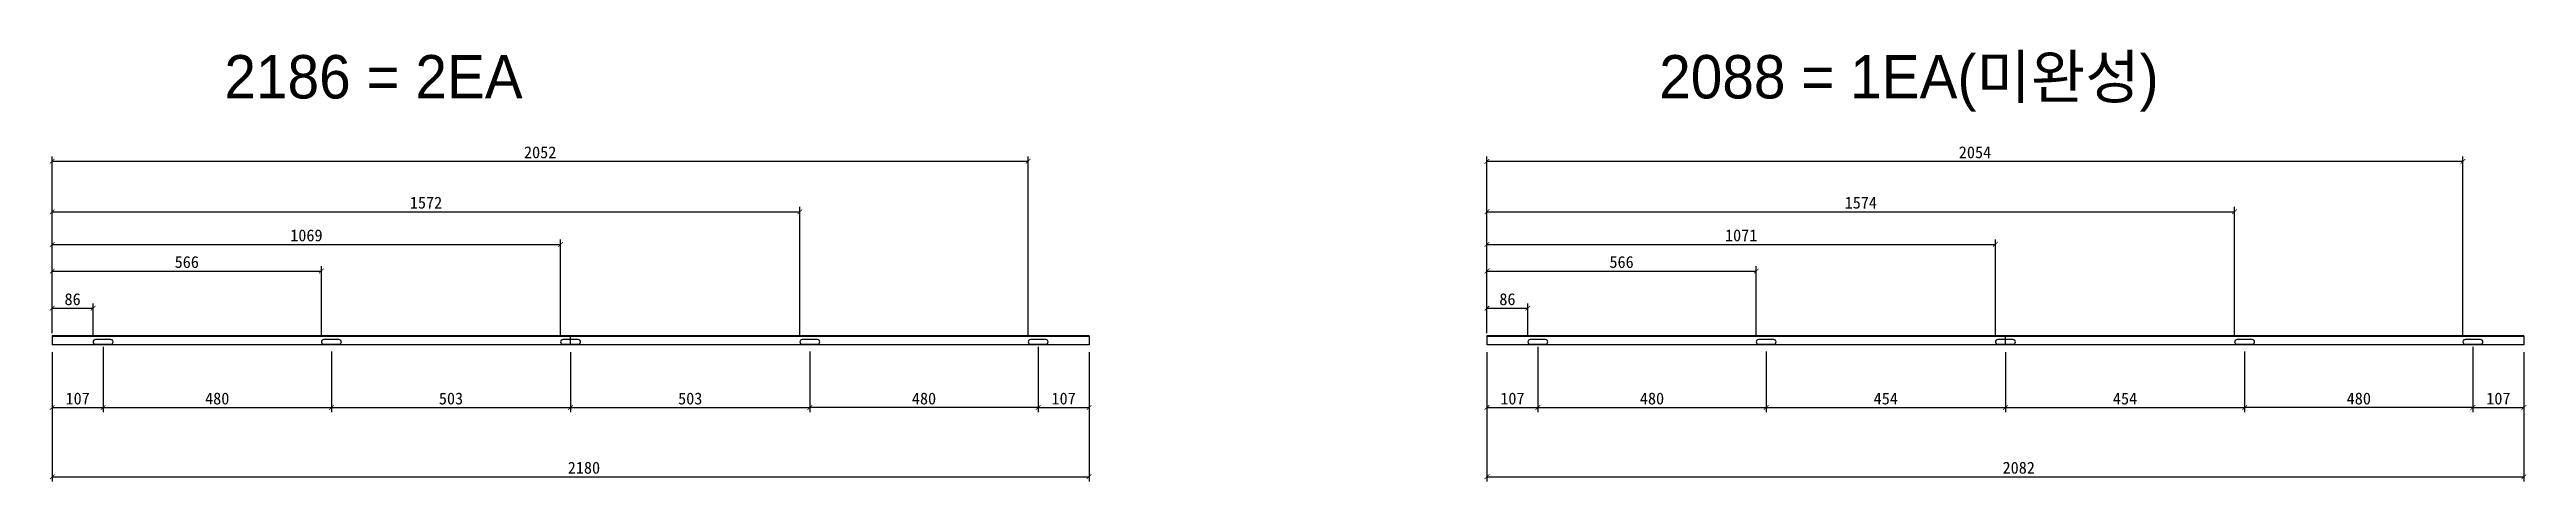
# Model space of a CAD drawing. Header units: millimetres. Extents: x -44117 to 256353, y -2095463 to 65325.
# Drawn here: x 127081 to 132288, y -1048066 to -1047157 of the extents above; entities that cross this region are included whole.
import ezdxf

# ---------------------------------------------------------------- set-up
doc = ezdxf.new("R2010")
doc.units = ezdxf.units.MM
doc.header["$LTSCALE"] = 10
doc.dimstyles.new('ISO-25', dxfattribs={"dimtxt": 2.5, "dimasz": 2.5, "dimexe": 1, "dimexo": 1, "dimtad": 1, "dimtxsty": 'Standard', "dimblk": 'ARCHTICK', "dimcen": 2.5, "dimadec": 0, "dimazin": 0, "dimtfac": 1, "dimtmove": 0, "dimatfit": 3, "dimfxl": 0, "dimarcsym": 0})

msp = doc.modelspace()

# ---------------------------------------------------------------- texts
at = {"char_height": 91.2356303, "attachment_point": 1}
for s, heights, insert in [('{\\fGulim|b0|i0|c129|p50;2186 = 2EA}', [-94.0298], (127448.32696, -1047168.74002)), ('{\\fGulim|b0|i0|c129|p50;2088 = 1EA(미완성)}', [-114.80382], (130464.89631, -1047168.74002))]:
    msp.add_mtext_dynamic_manual_height_columns(s, width=2155.3243433, gutter_width=8.14604, heights=heights, dxfattribs=dict(at, insert=insert))

# ---------------------------------------------------------------- blocks, each defined once
blk = doc.blocks.new('_ArchTick')
at = {"color": 0, "linetype": 'ByBlock', "const_width": 0.15}
blk.add_lwpolyline([(-0.5, -0.5), (0.5, 0.5)], dxfattribs=at)
blk = doc.blocks.new('*D7065')
at = {"color": 0, "lineweight": -2}
for p, q in [((127086.2, -1047793.4), (127086.2, -1048065.5)), ((129266.2, -1047793.4), (129266.2, -1048065.5)), ((127086.2, -1048055.5), (129266.2, -1048055.5))]:
    blk.add_line(p, q, dxfattribs=at)
at = {"layer": 'Defpoints', "color": 0}
for p in [(127086.2, -1047778.4), (129266.2, -1047778.4), (129266.2, -1048055.5)]:
    blk.add_point(p, dxfattribs=at)
at = {"color": 0, "lineweight": -2, "xscale": 10, "yscale": 10, "zscale": 10, "rotation": 180}
blk.add_blockref('_ArchTick', (127086.2, -1048055.5), dxfattribs=at)
at = {"color": 0, "lineweight": -2, "xscale": 10, "yscale": 10, "zscale": 10}
blk.add_blockref('_ArchTick', (129266.2, -1048055.5), dxfattribs=at)
at = {"color": 0, "insert": (128204.2, -1048036.8), "char_height": 25, "attachment_point": 5}
blk.add_mtext('2180', dxfattribs=at)
blk = doc.blocks.new('*D7066')
at = {"color": 0, "lineweight": -2}
for p, q in [((127086.2, -1047793.4), (127086.2, -1047920)), ((127193.2, -1047782), (127193.2, -1047920)), ((127086.2, -1047910), (127193.2, -1047910))]:
    blk.add_line(p, q, dxfattribs=at)
at = {"layer": 'Defpoints', "color": 0}
for p in [(127193.2, -1047767), (127086.2, -1047778.4), (127193.2, -1047910)]:
    blk.add_point(p, dxfattribs=at)
at = {"color": 0, "lineweight": -2, "xscale": 10, "yscale": 10, "zscale": 10, "rotation": 180}
blk.add_blockref('_ArchTick', (127086.2, -1047910), dxfattribs=at)
at = {"color": 0, "lineweight": -2, "xscale": 10, "yscale": 10, "zscale": 10}
blk.add_blockref('_ArchTick', (127193.2, -1047910), dxfattribs=at)
at = {"color": 0, "insert": (127139.7, -1047891.2), "char_height": 25, "attachment_point": 5}
blk.add_mtext('107', dxfattribs=at)
blk = doc.blocks.new('*D7067')
at = {"color": 0, "lineweight": -2}
for p, q in [((129159.2, -1047782), (129159.2, -1047920)), ((129266.2, -1047793.4), (129266.2, -1047920)), ((129159.2, -1047910), (129266.2, -1047910))]:
    blk.add_line(p, q, dxfattribs=at)
at = {"layer": 'Defpoints', "color": 0}
for p in [(129159.2, -1047767), (129266.2, -1047778.4), (129266.2, -1047910)]:
    blk.add_point(p, dxfattribs=at)
at = {"color": 0, "lineweight": -2, "xscale": 10, "yscale": 10, "zscale": 10, "rotation": 180}
blk.add_blockref('_ArchTick', (129159.2, -1047910), dxfattribs=at)
at = {"color": 0, "lineweight": -2, "xscale": 10, "yscale": 10, "zscale": 10}
blk.add_blockref('_ArchTick', (129266.2, -1047910), dxfattribs=at)
at = {"color": 0, "insert": (129212.7, -1047891.2), "char_height": 25, "attachment_point": 5}
blk.add_mtext('107', dxfattribs=at)
blk = doc.blocks.new('*D7068')
at = {"color": 0, "lineweight": -2}
for p, q in [((127193.2, -1047792), (127193.2, -1047920)), ((127673.2, -1047792), (127673.2, -1047920)), ((127193.2, -1047910), (127673.2, -1047910))]:
    blk.add_line(p, q, dxfattribs=at)
at = {"layer": 'Defpoints', "color": 0}
for p in [(127193.2, -1047777), (127673.2, -1047777), (127673.2, -1047910)]:
    blk.add_point(p, dxfattribs=at)
at = {"color": 0, "lineweight": -2, "xscale": 10, "yscale": 10, "zscale": 10, "rotation": 180}
blk.add_blockref('_ArchTick', (127193.2, -1047910), dxfattribs=at)
at = {"color": 0, "lineweight": -2, "xscale": 10, "yscale": 10, "zscale": 10}
blk.add_blockref('_ArchTick', (127673.2, -1047910), dxfattribs=at)
at = {"color": 0, "insert": (127433.2, -1047891.2), "char_height": 25, "attachment_point": 5}
blk.add_mtext('480', dxfattribs=at)
blk = doc.blocks.new('*D7069')
at = {"color": 0, "lineweight": -2}
for p, q in [((128679.2, -1047792), (128679.2, -1047920)), ((129159.2, -1047792), (129159.2, -1047920)), ((129159.2, -1047910), (128679.2, -1047910))]:
    blk.add_line(p, q, dxfattribs=at)
at = {"layer": 'Defpoints', "color": 0}
for p in [(128679.2, -1047777), (129159.2, -1047777), (128679.2, -1047910)]:
    blk.add_point(p, dxfattribs=at)
at = {"color": 0, "lineweight": -2, "xscale": 10, "yscale": 10, "zscale": 10, "rotation": 180}
blk.add_blockref('_ArchTick', (128679.2, -1047910), dxfattribs=at)
at = {"color": 0, "lineweight": -2, "xscale": 10, "yscale": 10, "zscale": 10}
blk.add_blockref('_ArchTick', (129159.2, -1047910), dxfattribs=at)
at = {"color": 0, "insert": (128919.2, -1047891.2), "char_height": 25, "attachment_point": 5}
blk.add_mtext('480', dxfattribs=at)
blk = doc.blocks.new('*D7070')
at = {"color": 0, "lineweight": -2}
for p, q in [((127086.2, -1047745.8), (127086.2, -1047691.1)), ((127086.2, -1047701.1), (127172.2, -1047701.1)), ((127172.2, -1047757), (127172.2, -1047691.1))]:
    blk.add_line(p, q, dxfattribs=at)
at = {"layer": 'Defpoints', "color": 0}
for p in [(127172.2, -1047701.1), (127086.2, -1047760.8), (127172.2, -1047772)]:
    blk.add_point(p, dxfattribs=at)
at = {"color": 0, "lineweight": -2, "xscale": 10, "yscale": 10, "zscale": 10, "rotation": 180}
blk.add_blockref('_ArchTick', (127086.2, -1047701.1), dxfattribs=at)
at = {"color": 0, "lineweight": -2, "xscale": 10, "yscale": 10, "zscale": 10}
blk.add_blockref('_ArchTick', (127172.2, -1047701.1), dxfattribs=at)
at = {"color": 0, "insert": (127129.2, -1047682.3), "char_height": 25, "attachment_point": 5}
blk.add_mtext('86', dxfattribs=at)
blk = doc.blocks.new('*D7071')
at = {"color": 0, "lineweight": -2}
for p, q in [((127086.2, -1047745.8), (127086.2, -1047612.9)), ((127652.2, -1047757), (127652.2, -1047612.9)), ((127086.2, -1047622.9), (127652.2, -1047622.9))]:
    blk.add_line(p, q, dxfattribs=at)
at = {"layer": 'Defpoints', "color": 0}
for p in [(127652.2, -1047622.9), (127086.2, -1047760.8), (127652.2, -1047772)]:
    blk.add_point(p, dxfattribs=at)
at = {"color": 0, "lineweight": -2, "xscale": 10, "yscale": 10, "zscale": 10, "rotation": 180}
blk.add_blockref('_ArchTick', (127086.2, -1047622.9), dxfattribs=at)
at = {"color": 0, "lineweight": -2, "xscale": 10, "yscale": 10, "zscale": 10}
blk.add_blockref('_ArchTick', (127652.2, -1047622.9), dxfattribs=at)
at = {"color": 0, "insert": (127369.2, -1047604.1), "char_height": 25, "attachment_point": 5}
blk.add_mtext('566', dxfattribs=at)
blk = doc.blocks.new('*D7072')
at = {"color": 0, "lineweight": -2}
for p, q in [((127086.2, -1047753.9), (127086.2, -1047488.1)), ((127086.2, -1047498.1), (128658.2, -1047498.1)), ((128658.2, -1047757), (128658.2, -1047488.1))]:
    blk.add_line(p, q, dxfattribs=at)
at = {"layer": 'Defpoints', "color": 0}
for p in [(128658.2, -1047498.1), (127086.2, -1047768.9), (128658.2, -1047772)]:
    blk.add_point(p, dxfattribs=at)
at = {"color": 0, "lineweight": -2, "xscale": 10, "yscale": 10, "zscale": 10, "rotation": 180}
blk.add_blockref('_ArchTick', (127086.2, -1047498.1), dxfattribs=at)
at = {"color": 0, "lineweight": -2, "xscale": 10, "yscale": 10, "zscale": 10}
blk.add_blockref('_ArchTick', (128658.2, -1047498.1), dxfattribs=at)
at = {"color": 0, "insert": (127872.2, -1047479.3), "char_height": 25, "attachment_point": 5}
blk.add_mtext('1572', dxfattribs=at)
blk = doc.blocks.new('*D7073')
at = {"color": 0, "lineweight": -2}
for p, q in [((127086.2, -1047753.9), (127086.2, -1047382.1)), ((127086.2, -1047392.1), (129138.2, -1047392.1)), ((129138.2, -1047757), (129138.2, -1047382.1))]:
    blk.add_line(p, q, dxfattribs=at)
at = {"layer": 'Defpoints', "color": 0}
for p in [(129138.2, -1047392.1), (127086.2, -1047768.9), (129138.2, -1047772)]:
    blk.add_point(p, dxfattribs=at)
at = {"color": 0, "lineweight": -2, "xscale": 10, "yscale": 10, "zscale": 10, "rotation": 180}
blk.add_blockref('_ArchTick', (127086.2, -1047392.1), dxfattribs=at)
at = {"color": 0, "lineweight": -2, "xscale": 10, "yscale": 10, "zscale": 10}
blk.add_blockref('_ArchTick', (129138.2, -1047392.1), dxfattribs=at)
at = {"color": 0, "insert": (128112.2, -1047373.4), "char_height": 25, "attachment_point": 5}
blk.add_mtext('2052', dxfattribs=at)
blk = doc.blocks.new('*D7074')
at = {"color": 0, "lineweight": -2}
for p, q in [((127673.2, -1047792), (127673.2, -1047920)), ((128176.2, -1047793.4), (128176.2, -1047920)), ((127673.2, -1047910), (128176.2, -1047910))]:
    blk.add_line(p, q, dxfattribs=at)
at = {"layer": 'Defpoints', "color": 0}
for p in [(127673.2, -1047777), (128176.2, -1047778.4), (128176.2, -1047910)]:
    blk.add_point(p, dxfattribs=at)
at = {"color": 0, "lineweight": -2, "xscale": 10, "yscale": 10, "zscale": 10, "rotation": 180}
blk.add_blockref('_ArchTick', (127673.2, -1047910), dxfattribs=at)
at = {"color": 0, "lineweight": -2, "xscale": 10, "yscale": 10, "zscale": 10}
blk.add_blockref('_ArchTick', (128176.2, -1047910), dxfattribs=at)
at = {"color": 0, "insert": (127924.7, -1047891.2), "char_height": 25, "attachment_point": 5}
blk.add_mtext('503', dxfattribs=at)
blk = doc.blocks.new('*D7075')
at = {"color": 0, "lineweight": -2}
for p, q in [((128176.2, -1047793.4), (128176.2, -1047920)), ((128679.2, -1047792), (128679.2, -1047920)), ((128176.2, -1047910), (128679.2, -1047910))]:
    blk.add_line(p, q, dxfattribs=at)
at = {"layer": 'Defpoints', "color": 0}
for p in [(128176.2, -1047778.4), (128679.2, -1047777), (128679.2, -1047910)]:
    blk.add_point(p, dxfattribs=at)
at = {"color": 0, "lineweight": -2, "xscale": 10, "yscale": 10, "zscale": 10, "rotation": 180}
blk.add_blockref('_ArchTick', (128176.2, -1047910), dxfattribs=at)
at = {"color": 0, "lineweight": -2, "xscale": 10, "yscale": 10, "zscale": 10}
blk.add_blockref('_ArchTick', (128679.2, -1047910), dxfattribs=at)
at = {"color": 0, "insert": (128427.7, -1047891.2), "char_height": 25, "attachment_point": 5}
blk.add_mtext('503', dxfattribs=at)
blk = doc.blocks.new('*D7076')
at = {"color": 0, "lineweight": -2}
for p, q in [((127086.2, -1047753.9), (127086.2, -1047556.9)), ((127086.2, -1047566.9), (128155.2, -1047566.9)), ((128155.2, -1047757), (128155.2, -1047556.9))]:
    blk.add_line(p, q, dxfattribs=at)
at = {"layer": 'Defpoints', "color": 0}
for p in [(128155.2, -1047566.9), (127086.2, -1047768.9), (128155.2, -1047772)]:
    blk.add_point(p, dxfattribs=at)
at = {"color": 0, "lineweight": -2, "xscale": 10, "yscale": 10, "zscale": 10, "rotation": 180}
blk.add_blockref('_ArchTick', (127086.2, -1047566.9), dxfattribs=at)
at = {"color": 0, "lineweight": -2, "xscale": 10, "yscale": 10, "zscale": 10}
blk.add_blockref('_ArchTick', (128155.2, -1047566.9), dxfattribs=at)
at = {"color": 0, "insert": (127620.7, -1047548.1), "char_height": 25, "attachment_point": 5}
blk.add_mtext('1069', dxfattribs=at)
blk = doc.blocks.new('*D7126')
at = {"color": 0, "lineweight": -2}
for p, q in [((130102.8, -1047793.4), (130102.8, -1048065.5)), ((132282.8, -1047793.4), (132282.8, -1048065.5)), ((130102.8, -1048055.5), (132282.8, -1048055.5))]:
    blk.add_line(p, q, dxfattribs=at)
at = {"layer": 'Defpoints', "color": 0}
for p in [(130102.8, -1047778.4), (132282.8, -1047778.4), (132282.8, -1048055.5)]:
    blk.add_point(p, dxfattribs=at)
at = {"color": 0, "lineweight": -2, "xscale": 10, "yscale": 10, "zscale": 10, "rotation": 180}
blk.add_blockref('_ArchTick', (130102.8, -1048055.5), dxfattribs=at)
at = {"color": 0, "lineweight": -2, "xscale": 10, "yscale": 10, "zscale": 10}
blk.add_blockref('_ArchTick', (132282.8, -1048055.5), dxfattribs=at)
at = {"color": 0, "insert": (131220.8, -1048036.8), "char_height": 25, "attachment_point": 5}
blk.add_mtext('2082', dxfattribs=at)
blk = doc.blocks.new('*D7127')
at = {"color": 0, "lineweight": -2}
for p, q in [((130102.8, -1047793.4), (130102.8, -1047920)), ((130209.8, -1047782), (130209.8, -1047920)), ((130102.8, -1047910), (130209.8, -1047910))]:
    blk.add_line(p, q, dxfattribs=at)
at = {"layer": 'Defpoints', "color": 0}
for p in [(130209.8, -1047767), (130102.8, -1047778.4), (130209.8, -1047910)]:
    blk.add_point(p, dxfattribs=at)
at = {"color": 0, "lineweight": -2, "xscale": 10, "yscale": 10, "zscale": 10, "rotation": 180}
blk.add_blockref('_ArchTick', (130102.8, -1047910), dxfattribs=at)
at = {"color": 0, "lineweight": -2, "xscale": 10, "yscale": 10, "zscale": 10}
blk.add_blockref('_ArchTick', (130209.8, -1047910), dxfattribs=at)
at = {"color": 0, "insert": (130156.3, -1047891.2), "char_height": 25, "attachment_point": 5}
blk.add_mtext('107', dxfattribs=at)
blk = doc.blocks.new('*D7128')
at = {"color": 0, "lineweight": -2}
for p, q in [((132175.8, -1047782), (132175.8, -1047920)), ((132282.8, -1047793.4), (132282.8, -1047920)), ((132175.8, -1047910), (132282.8, -1047910))]:
    blk.add_line(p, q, dxfattribs=at)
at = {"layer": 'Defpoints', "color": 0}
for p in [(132175.8, -1047767), (132282.8, -1047778.4), (132282.8, -1047910)]:
    blk.add_point(p, dxfattribs=at)
at = {"color": 0, "lineweight": -2, "xscale": 10, "yscale": 10, "zscale": 10, "rotation": 180}
blk.add_blockref('_ArchTick', (132175.8, -1047910), dxfattribs=at)
at = {"color": 0, "lineweight": -2, "xscale": 10, "yscale": 10, "zscale": 10}
blk.add_blockref('_ArchTick', (132282.8, -1047910), dxfattribs=at)
at = {"color": 0, "insert": (132229.3, -1047891.2), "char_height": 25, "attachment_point": 5}
blk.add_mtext('107', dxfattribs=at)
blk = doc.blocks.new('*D7129')
at = {"color": 0, "lineweight": -2}
for p, q in [((130209.8, -1047792), (130209.8, -1047920)), ((130689.8, -1047792), (130689.8, -1047920)), ((130209.8, -1047910), (130689.8, -1047910))]:
    blk.add_line(p, q, dxfattribs=at)
at = {"layer": 'Defpoints', "color": 0}
for p in [(130209.8, -1047777), (130689.8, -1047777), (130689.8, -1047910)]:
    blk.add_point(p, dxfattribs=at)
at = {"color": 0, "lineweight": -2, "xscale": 10, "yscale": 10, "zscale": 10, "rotation": 180}
blk.add_blockref('_ArchTick', (130209.8, -1047910), dxfattribs=at)
at = {"color": 0, "lineweight": -2, "xscale": 10, "yscale": 10, "zscale": 10}
blk.add_blockref('_ArchTick', (130689.8, -1047910), dxfattribs=at)
at = {"color": 0, "insert": (130449.8, -1047891.2), "char_height": 25, "attachment_point": 5}
blk.add_mtext('480', dxfattribs=at)
blk = doc.blocks.new('*D7130')
at = {"color": 0, "lineweight": -2}
for p, q in [((131695.8, -1047792), (131695.8, -1047920)), ((132175.8, -1047792), (132175.8, -1047920)), ((132175.8, -1047910), (131695.8, -1047910))]:
    blk.add_line(p, q, dxfattribs=at)
at = {"layer": 'Defpoints', "color": 0}
for p in [(131695.8, -1047777), (132175.8, -1047777), (131695.8, -1047910)]:
    blk.add_point(p, dxfattribs=at)
at = {"color": 0, "lineweight": -2, "xscale": 10, "yscale": 10, "zscale": 10, "rotation": 180}
blk.add_blockref('_ArchTick', (131695.8, -1047910), dxfattribs=at)
at = {"color": 0, "lineweight": -2, "xscale": 10, "yscale": 10, "zscale": 10}
blk.add_blockref('_ArchTick', (132175.8, -1047910), dxfattribs=at)
at = {"color": 0, "insert": (131935.8, -1047891.2), "char_height": 25, "attachment_point": 5}
blk.add_mtext('480', dxfattribs=at)
blk = doc.blocks.new('*D7131')
at = {"color": 0, "lineweight": -2}
for p, q in [((130102.8, -1047745.8), (130102.8, -1047691.1)), ((130102.8, -1047701.1), (130188.8, -1047701.1)), ((130188.8, -1047757), (130188.8, -1047691.1))]:
    blk.add_line(p, q, dxfattribs=at)
at = {"layer": 'Defpoints', "color": 0}
for p in [(130188.8, -1047701.1), (130102.8, -1047760.8), (130188.8, -1047772)]:
    blk.add_point(p, dxfattribs=at)
at = {"color": 0, "lineweight": -2, "xscale": 10, "yscale": 10, "zscale": 10, "rotation": 180}
blk.add_blockref('_ArchTick', (130102.8, -1047701.1), dxfattribs=at)
at = {"color": 0, "lineweight": -2, "xscale": 10, "yscale": 10, "zscale": 10}
blk.add_blockref('_ArchTick', (130188.8, -1047701.1), dxfattribs=at)
at = {"color": 0, "insert": (130145.8, -1047682.3), "char_height": 25, "attachment_point": 5}
blk.add_mtext('86', dxfattribs=at)
blk = doc.blocks.new('*D7132')
at = {"color": 0, "lineweight": -2}
for p, q in [((130102.8, -1047745.8), (130102.8, -1047612.9)), ((130668.8, -1047757), (130668.8, -1047612.9)), ((130102.8, -1047622.9), (130668.8, -1047622.9))]:
    blk.add_line(p, q, dxfattribs=at)
at = {"layer": 'Defpoints', "color": 0}
for p in [(130668.8, -1047622.9), (130102.8, -1047760.8), (130668.8, -1047772)]:
    blk.add_point(p, dxfattribs=at)
at = {"color": 0, "lineweight": -2, "xscale": 10, "yscale": 10, "zscale": 10, "rotation": 180}
blk.add_blockref('_ArchTick', (130102.8, -1047622.9), dxfattribs=at)
at = {"color": 0, "lineweight": -2, "xscale": 10, "yscale": 10, "zscale": 10}
blk.add_blockref('_ArchTick', (130668.8, -1047622.9), dxfattribs=at)
at = {"color": 0, "insert": (130385.8, -1047604.1), "char_height": 25, "attachment_point": 5}
blk.add_mtext('566', dxfattribs=at)
blk = doc.blocks.new('*D7133')
at = {"color": 0, "lineweight": -2}
for p, q in [((130102.8, -1047753.9), (130102.8, -1047488.1)), ((130102.8, -1047498.1), (131674.8, -1047498.1)), ((131674.8, -1047757), (131674.8, -1047488.1))]:
    blk.add_line(p, q, dxfattribs=at)
at = {"layer": 'Defpoints', "color": 0}
for p in [(131674.8, -1047498.1), (130102.8, -1047768.9), (131674.8, -1047772)]:
    blk.add_point(p, dxfattribs=at)
at = {"color": 0, "lineweight": -2, "xscale": 10, "yscale": 10, "zscale": 10, "rotation": 180}
blk.add_blockref('_ArchTick', (130102.8, -1047498.1), dxfattribs=at)
at = {"color": 0, "lineweight": -2, "xscale": 10, "yscale": 10, "zscale": 10}
blk.add_blockref('_ArchTick', (131674.8, -1047498.1), dxfattribs=at)
at = {"color": 0, "insert": (130888.8, -1047479.3), "char_height": 25, "attachment_point": 5}
blk.add_mtext('1574', dxfattribs=at)
blk = doc.blocks.new('*D7134')
at = {"color": 0, "lineweight": -2}
for p, q in [((130102.8, -1047753.9), (130102.8, -1047382.1)), ((130102.8, -1047392.1), (132154.8, -1047392.1)), ((132154.8, -1047757), (132154.8, -1047382.1))]:
    blk.add_line(p, q, dxfattribs=at)
at = {"layer": 'Defpoints', "color": 0}
for p in [(132154.8, -1047392.1), (130102.8, -1047768.9), (132154.8, -1047772)]:
    blk.add_point(p, dxfattribs=at)
at = {"color": 0, "lineweight": -2, "xscale": 10, "yscale": 10, "zscale": 10, "rotation": 180}
blk.add_blockref('_ArchTick', (130102.8, -1047392.1), dxfattribs=at)
at = {"color": 0, "lineweight": -2, "xscale": 10, "yscale": 10, "zscale": 10}
blk.add_blockref('_ArchTick', (132154.8, -1047392.1), dxfattribs=at)
at = {"color": 0, "insert": (131128.8, -1047373.4), "char_height": 25, "attachment_point": 5}
blk.add_mtext('2054', dxfattribs=at)
blk = doc.blocks.new('*D7135')
at = {"color": 0, "lineweight": -2}
for p, q in [((130689.8, -1047792), (130689.8, -1047920)), ((131192.8, -1047793.4), (131192.8, -1047920)), ((130689.8, -1047910), (131192.8, -1047910))]:
    blk.add_line(p, q, dxfattribs=at)
at = {"layer": 'Defpoints', "color": 0}
for p in [(130689.8, -1047777), (131192.8, -1047778.4), (131192.8, -1047910)]:
    blk.add_point(p, dxfattribs=at)
at = {"color": 0, "lineweight": -2, "xscale": 10, "yscale": 10, "zscale": 10, "rotation": 180}
blk.add_blockref('_ArchTick', (130689.8, -1047910), dxfattribs=at)
at = {"color": 0, "lineweight": -2, "xscale": 10, "yscale": 10, "zscale": 10}
blk.add_blockref('_ArchTick', (131192.8, -1047910), dxfattribs=at)
at = {"color": 0, "insert": (130941.3, -1047891.2), "char_height": 25, "attachment_point": 5}
blk.add_mtext('454', dxfattribs=at)
blk = doc.blocks.new('*D7136')
at = {"color": 0, "lineweight": -2}
for p, q in [((131192.8, -1047793.4), (131192.8, -1047920)), ((131695.8, -1047792), (131695.8, -1047920)), ((131192.8, -1047910), (131695.8, -1047910))]:
    blk.add_line(p, q, dxfattribs=at)
at = {"layer": 'Defpoints', "color": 0}
for p in [(131192.8, -1047778.4), (131695.8, -1047777), (131695.8, -1047910)]:
    blk.add_point(p, dxfattribs=at)
at = {"color": 0, "lineweight": -2, "xscale": 10, "yscale": 10, "zscale": 10, "rotation": 180}
blk.add_blockref('_ArchTick', (131192.8, -1047910), dxfattribs=at)
at = {"color": 0, "lineweight": -2, "xscale": 10, "yscale": 10, "zscale": 10}
blk.add_blockref('_ArchTick', (131695.8, -1047910), dxfattribs=at)
at = {"color": 0, "insert": (131444.3, -1047891.2), "char_height": 25, "attachment_point": 5}
blk.add_mtext('454', dxfattribs=at)
blk = doc.blocks.new('*D7137')
at = {"color": 0, "lineweight": -2}
for p, q in [((130102.8, -1047753.9), (130102.8, -1047556.9)), ((130102.8, -1047566.9), (131171.8, -1047566.9)), ((131171.8, -1047757), (131171.8, -1047556.9))]:
    blk.add_line(p, q, dxfattribs=at)
at = {"layer": 'Defpoints', "color": 0}
for p in [(131171.8, -1047566.9), (130102.8, -1047768.9), (131171.8, -1047772)]:
    blk.add_point(p, dxfattribs=at)
at = {"color": 0, "lineweight": -2, "xscale": 10, "yscale": 10, "zscale": 10, "rotation": 180}
blk.add_blockref('_ArchTick', (130102.8, -1047566.9), dxfattribs=at)
at = {"color": 0, "lineweight": -2, "xscale": 10, "yscale": 10, "zscale": 10}
blk.add_blockref('_ArchTick', (131171.8, -1047566.9), dxfattribs=at)
at = {"color": 0, "insert": (130637.3, -1047548.1), "char_height": 25, "attachment_point": 5}
blk.add_mtext('1071', dxfattribs=at)

# ---------------------------------------------------------------- dimensions: what is measured, and where the dimension line sits
for base, p1, p2, picture, middle in [((129138.20097, -1047392.13124), (127086.20077, -1047768.89263), (129138.20097, -1047771.99263), '*D7073', (128112.20087, -1047373.38124)), ((128658.20097, -1047498.06668), (127086.20077, -1047768.89263), (128658.20097, -1047771.99263), '*D7072', (127872.20087, -1047479.31668)), ((128155.20316, -1047566.89244), (127086.20077, -1047768.89263), (128155.20316, -1047771.99263), '*D7076', (127620.70197, -1047548.14244)), ((127652.20097, -1047622.86375), (127086.20077, -1047760.79263), (127652.20097, -1047771.99263), '*D7071', (127369.20087, -1047604.11375)), ((127172.20097, -1047701.05993), (127086.20077, -1047760.79263), (127172.20097, -1047771.99263), '*D7070', (127129.20087, -1047682.30993)), ((130188.77032, -1047701.05993), (130102.77012, -1047760.79263), (130188.77032, -1047771.99263), '*D7131', (130145.77022, -1047682.30993)), ((127193.20097, -1047909.98222), (127086.20077, -1047778.39263), (127193.20097, -1047766.99263), '*D7066', (127139.70087, -1047891.23222)), ((129266.20556, -1047909.98222), (129159.20097, -1047766.99263), (129266.20556, -1047778.39263), '*D7067', (129212.70326, -1047891.23222)), ((130209.77032, -1047909.98222), (130102.77012, -1047778.39263), (130209.77032, -1047766.99263), '*D7127', (130156.27022, -1047891.23222)), ((132282.77491, -1047909.98222), (132175.77032, -1047766.99263), (132282.77491, -1047778.39263), '*D7128', (132229.27261, -1047891.23222)), ((127673.20097, -1047909.98222), (127193.20097, -1047776.99263), (127673.20097, -1047776.99263), '*D7068', (127433.20097, -1047891.23222)), ((128176.20316, -1047909.98222), (127673.20097, -1047776.99263), (128176.20316, -1047778.39263), '*D7074', (127924.70207, -1047891.23222)), ((128679.20097, -1047909.98222), (128176.20316, -1047778.39263), (128679.20097, -1047776.99263), '*D7075', (128427.70207, -1047891.23222)), ((128679.20097, -1047909.98222), (129159.20097, -1047776.99263), (128679.20097, -1047776.99263), '*D7069', (128919.20097, -1047891.23222)), ((130689.77032, -1047909.98222), (130209.77032, -1047776.99263), (130689.77032, -1047776.99263), '*D7129', (130449.77032, -1047891.23222)), ((131695.77032, -1047909.98222), (132175.77032, -1047776.99263), (131695.77032, -1047776.99263), '*D7130', (131935.77032, -1047891.23222))]:
    dim = msp.add_linear_dim(base=base, p1=p1, p2=p2, dimstyle='ISO-25', override={"dimscale": 10, "dimasz": 1, "dimexo": 1.5})
    dim.commit()
    dim.dimension.update_dxf_attribs({"geometry": picture, "text_midpoint": middle})
for base, p1, p2, text, picture, middle in [((132154.77032, -1047392.13124), (130102.77012, -1047768.89263), (132154.77032, -1047771.99263), '2054', '*D7134', (131128.77022, -1047373.38124)), ((131674.77032, -1047498.06668), (130102.77012, -1047768.89263), (131674.77032, -1047771.99263), '1574', '*D7133', (130888.77022, -1047479.31668)), ((131171.77251, -1047566.89244), (130102.77012, -1047768.89263), (131171.77251, -1047771.99263), '1071', '*D7137', (130637.27132, -1047548.14244)), ((130668.77032, -1047622.86375), (130102.77012, -1047760.79263), (130668.77032, -1047771.99263), '566', '*D7132', (130385.77022, -1047604.11375)), ((131192.77251, -1047909.98222), (130689.77032, -1047776.99263), (131192.77251, -1047778.39263), '454', '*D7135', (130941.27141, -1047891.23222)), ((131695.77032, -1047909.98222), (131192.77251, -1047778.39263), (131695.77032, -1047776.99263), '454', '*D7136', (131444.27141, -1047891.23222))]:
    dim = msp.add_linear_dim(base=base, p1=p1, p2=p2, text=text, dimstyle='ISO-25', override={"dimscale": 10, "dimasz": 1, "dimexo": 1.5, "dimtxsty": 'Standard'})
    dim.commit()
    dim.dimension.update_dxf_attribs({"geometry": picture, "text_midpoint": middle})
dim = msp.add_linear_dim(base=(129266.20556, -1048055.51565), p1=(127086.20077, -1047778.39263), p2=(129266.20556, -1047778.39263), dimstyle='ISO-25', override={"dimscale": 10, "dimasz": 1, "dimexo": 1.5})
dim.commit()
dim.dimension.update_dxf_attribs({"geometry": '*D7065', "text_midpoint": (128204.20316, -1048055.51565), "dimtype": 160})
dim = msp.add_linear_dim(base=(132282.77491, -1048055.51565), p1=(130102.77012, -1047778.39263), p2=(132282.77491, -1047778.39263), text='2082', dimstyle='ISO-25', override={"dimscale": 10, "dimasz": 1, "dimexo": 1.5, "dimtxsty": 'Standard'})
dim.commit()
dim.dimension.update_dxf_attribs({"geometry": '*D7126', "text_midpoint": (131220.77251, -1048055.51565), "dimtype": 160})

# ---------------------------------------------------------------- linework, layer by layer
at = {"linetype": 'Continuous'}
for p, q in [((129266.20556, -1047759.39263), (127086.20077, -1047759.39263)), ((129266.20556, -1047760.79263), (127086.20077, -1047760.79263)), ((132282.77491, -1047759.39263), (130102.77012, -1047759.39263)), ((132282.77491, -1047760.79263), (130102.77012, -1047760.79263)), ((129266.20556, -1047778.39263), (127086.20077, -1047778.39263)), ((132282.77491, -1047778.39263), (130102.77012, -1047778.39263))]:
    msp.add_line(p, q, dxfattribs=at)
for p, q in [((127086.20077, -1047759.39263), (127086.20077, -1047778.39263)), ((128176.20316, -1047778.39263), (128176.20316, -1047759.39263)), ((129266.20556, -1047759.39263), (129266.20556, -1047778.39263)), ((130102.77012, -1047759.39263), (130102.77012, -1047778.39263)), ((131192.77251, -1047778.39263), (131192.77251, -1047759.39263)), ((132282.77491, -1047759.39263), (132282.77491, -1047778.39263))]:
    msp.add_line(p, q)
at = {"color": 2, "linetype": 'Continuous'}
for points in [[(127172.20097, -1047771.99263), (127172.20097, -1047771.99263, 0.4142135624), (127177.20097, -1047776.99263), (127209.20097, -1047776.99263, 0.4142135624), (127214.20097, -1047771.99263), (127214.20097, -1047771.99263, 0.4142135624), (127209.20097, -1047766.99263), (127177.20097, -1047766.99263, 0.4142135624)], [(127652.20097, -1047771.99263), (127652.20097, -1047771.99263, 0.4142135624), (127657.20097, -1047776.99263), (127689.20097, -1047776.99263, 0.4142135624), (127694.20097, -1047771.99263), (127694.20097, -1047771.99263, 0.4142135624), (127689.20097, -1047766.99263), (127657.20097, -1047766.99263, 0.4142135624)], [(128155.20316, -1047771.99263), (128155.20316, -1047771.99263, 0.4142135624), (128160.20316, -1047776.99263), (128192.20316, -1047776.99263, 0.4142135624), (128197.20316, -1047771.99263), (128197.20316, -1047771.99263, 0.4142135624), (128192.20316, -1047766.99263), (128160.20316, -1047766.99263, 0.4142135624)], [(128658.20097, -1047771.99263), (128658.20097, -1047771.99263, 0.4142135624), (128663.20097, -1047776.99263), (128695.20097, -1047776.99263, 0.4142135624), (128700.20097, -1047771.99263), (128700.20097, -1047771.99263, 0.4142135624), (128695.20097, -1047766.99263), (128663.20097, -1047766.99263, 0.4142135624)], [(129138.20097, -1047771.99263), (129138.20097, -1047771.99263, 0.4142135624), (129143.20097, -1047776.99263), (129175.20097, -1047776.99263, 0.4142135624), (129180.20097, -1047771.99263), (129180.20097, -1047771.99263, 0.4142135624), (129175.20097, -1047766.99263), (129143.20097, -1047766.99263, 0.4142135624)], [(130188.77032, -1047771.99263), (130188.77032, -1047771.99263, 0.4142135624), (130193.77032, -1047776.99263), (130225.77032, -1047776.99263, 0.4142135624), (130230.77032, -1047771.99263), (130230.77032, -1047771.99263, 0.4142135624), (130225.77032, -1047766.99263), (130193.77032, -1047766.99263, 0.4142135624)], [(130668.77032, -1047771.99263), (130668.77032, -1047771.99263, 0.4142135624), (130673.77032, -1047776.99263), (130705.77032, -1047776.99263, 0.4142135624), (130710.77032, -1047771.99263), (130710.77032, -1047771.99263, 0.4142135624), (130705.77032, -1047766.99263), (130673.77032, -1047766.99263, 0.4142135624)], [(131171.77251, -1047771.99263), (131171.77251, -1047771.99263, 0.4142135624), (131176.77251, -1047776.99263), (131208.77251, -1047776.99263, 0.4142135624), (131213.77251, -1047771.99263), (131213.77251, -1047771.99263, 0.4142135624), (131208.77251, -1047766.99263), (131176.77251, -1047766.99263, 0.4142135624)], [(131674.77032, -1047771.99263), (131674.77032, -1047771.99263, 0.4142135624), (131679.77032, -1047776.99263), (131711.77032, -1047776.99263, 0.4142135624), (131716.77032, -1047771.99263), (131716.77032, -1047771.99263, 0.4142135624), (131711.77032, -1047766.99263), (131679.77032, -1047766.99263, 0.4142135624)], [(132154.77032, -1047771.99263), (132154.77032, -1047771.99263, 0.4142135624), (132159.77032, -1047776.99263), (132191.77032, -1047776.99263, 0.4142135624), (132196.77032, -1047771.99263), (132196.77032, -1047771.99263, 0.4142135624), (132191.77032, -1047766.99263), (132159.77032, -1047766.99263, 0.4142135624)]]:
    msp.add_lwpolyline(points, format="xyb", close=True, dxfattribs=at)

msp.set_redraw_order([(e.dxf.handle, doc.entitydb.next_handle()) for e in msp.query("TEXT MTEXT ATTDEF DIMENSION ARC_DIMENSION")])  # texts and dimensions are drawn at this point

doc.saveas('drawing.dxf')
